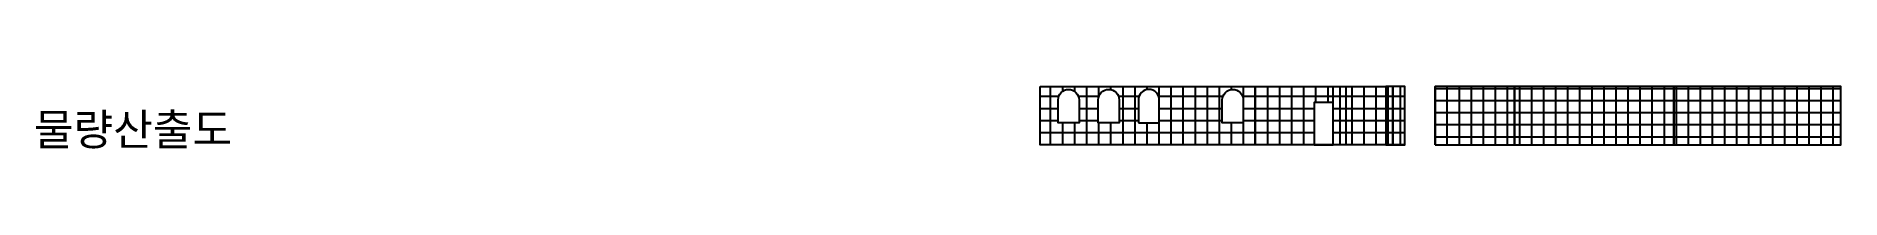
# Model space of a CAD drawing. Header units: inches. Extents: x 534032 to 1143673, y -290961 to -52681.
# Drawn here: x 685182 to 774983, y -198588 to -195501 of the extents above; entities that cross this region are included whole.
import ezdxf
from ezdxf.enums import TextEntityAlignment as Align

# ---------------------------------------------------------------- set-up
doc = ezdxf.new("R2010")
doc.units = ezdxf.units.IN
doc.header["$LTSCALE"] = 100
doc.header["$MEASUREMENT"] = 0
for name, color, linetype in [('0-설비 급배수', 10, 'Continuous'), ('03-WAL NEW', 3, 'Continuous'), ('08-HAT', 8, 'Continuous'), ('텍스트', 4, 'Continuous')]:
    doc.layers.add(name, color=color, linetype=linetype)
doc.styles.add('넥슨고딕', font='NEXONLv1GothicBold.ttf')

msp = doc.modelspace()

# ---------------------------------------------------------------- texts
at = {"layer": '텍스트', "style": '넥슨고딕'}
msp.add_text('물량산출도', height=1570.66, dxfattribs=at).set_placement((694930.1, -198424.7), align=Align.RIGHT)

# ---------------------------------------------------------------- hatches: boundary and pattern name
at = {"layer": '08-HAT'}
h = msp.add_hatch(dxfattribs=at)
h.set_pattern_fill('_USER', color=256, scale=600, double=1, pattern_type=0)
h.set_pattern_definition([(0, (-37737, -22591.7), (0, 600), []), (90, (-37737, -22591.7), (-600, 4e-14), [])])
h.paths.add_polyline_path([(753283.4, -195501.1), (750353.4, -195501.1), (750353.4, -198401.1), (753283.4, -198401.1)])
h.paths.add_polyline_path([(750353.4, -195501.1), (749723.4, -195501.1), (749723.4, -198401.1), (750353.4, -198401.1)])
h.paths.add_polyline_path([(748773.4, -196301.1), (749723.4, -196301.1), (749723.4, -195501.1), (745825.4, -195501.1), (745825.4, -198401.1), (748773.4, -198401.1)])
h.paths.add_polyline_path([(745825.4, -195501.1), (735135.4, -195501.1), (735135.4, -198401.1), (745825.4, -198401.1)])
edge = h.paths.add_edge_path(flags=16)
edge.add_line((744205.4, -197301.1), (744205.4, -196171.1))
edge.add_arc((744725.4, -196171.1), 520, 90, 180, ccw=False)
edge.add_arc((744725.4, -196171.1), 520, 0, 90, ccw=False)
edge.add_line((745245.4, -196171.1), (745245.4, -197301.1))
edge.add_line((745245.4, -197301.1), (744205.4, -197301.1))
edge = h.paths.add_edge_path(flags=16)
edge.add_line((741070.4, -197301.1), (740030.4, -197301.1))
edge.add_line((740030.4, -197301.1), (740030.4, -196171.1))
edge.add_arc((740550.4, -196171.1), 520, 90, 180, ccw=False)
edge.add_arc((740550.4, -196171.1), 520, 0, 90, ccw=False)
edge.add_line((741070.4, -196171.1), (741070.4, -197301.1))
edge = h.paths.add_edge_path(flags=16)
edge.add_line((739070.4, -197301.1), (738030.4, -197301.1))
edge.add_line((738030.4, -197301.1), (738030.4, -196171.1))
edge.add_arc((738550.4, -196171.1), 520, 90, 180, ccw=False)
edge.add_arc((738550.4, -196171.1), 520, 0, 90, ccw=False)
edge.add_line((739070.4, -196171.1), (739070.4, -197301.1))
edge = h.paths.add_edge_path(flags=16)
edge.add_line((737075.4, -197301.1), (736035.4, -197301.1))
edge.add_line((736035.4, -197301.1), (736035.4, -196171.1))
edge.add_arc((736555.4, -196171.1), 520, 90, 180, ccw=False)
edge.add_arc((736555.4, -196171.1), 520, 0, 90, ccw=False)
edge.add_line((737075.4, -196171.1), (737075.4, -197301.1))
h = msp.add_hatch(dxfattribs=at)
h.set_pattern_fill('_USER', color=256, scale=600, double=1, pattern_type=0)
h.set_pattern_definition([(0, (0, 0), (0, 600), []), (90, (0, 0), (-600, 4e-14), [])])
h.paths.add_polyline_path([(774983.4, -195501.1), (766677.4, -195501.1), (766677.4, -198401.1), (774983.4, -198401.1)])
h.paths.add_polyline_path([(766677.4, -195501.1), (758747.4, -195501.1), (758747.4, -198401.1), (766677.4, -198401.1)])
h.paths.add_polyline_path([(758747.4, -195501.1), (754787.4, -195501.1), (754787.4, -198401.1), (758747.4, -198401.1)])

# ---------------------------------------------------------------- linework, layer by layer
at = {"color": 0, "linetype": 'Continuous'}
msp.add_lwpolyline([(749723.4, -198401.1), (749723.4, -196301.1), (748773.4, -196301.1), (748773.4, -198401.1), (749723.4, -198401.1)], dxfattribs=at)
at = {"layer": '0-설비 급배수'}
for points in [[(752333.4, -198401.1), (752683.4, -198401.1), (752683.4, -195501.1), (752333.4, -195501.1)], [(752683.4, -198401.1), (753283.4, -198401.1), (753283.4, -195501.1), (752683.4, -195501.1)], [(754787.4, -198401.1), (758747.4, -198401.1), (758747.4, -195501.1), (754787.4, -195501.1)], [(758747.4, -198401.1), (766677.4, -198401.1), (766677.4, -195501.1), (758747.4, -195501.1)], [(766677.4, -198401.1), (774983.4, -198401.1), (774983.4, -195501.1), (766677.4, -195501.1)]]:
    msp.add_lwpolyline(points, close=True, dxfattribs=at)
at = {"layer": '03-WAL NEW'}
msp.add_line((745825.4, -195501.1), (745825.4, -198401.1), dxfattribs=at)
for points in [[(735135.4, -195501.1), (752333.4, -195501.1), (752333.4, -198401.1), (735135.4, -198401.1)], [(749723.4, -195501.1), (750353.4, -195501.1), (750353.4, -198401.1), (749723.4, -198401.1)]]:
    msp.add_lwpolyline(points, close=True, dxfattribs=at)
for points in [[(736555.4, -195651.1), (736555.4, -195651.1, -0.4142136), (737075.4, -196171.1), (737075.4, -197301.1), (736035.4, -197301.1), (736035.4, -196171.1, -0.4142136)], [(738550.4, -195651.1), (738550.4, -195651.1, -0.4142136), (739070.4, -196171.1), (739070.4, -197301.1), (738030.4, -197301.1), (738030.4, -196171.1, -0.4142136)], [(740030.4, -197301.1), (741070.4, -197301.1), (741070.4, -196171.1, 0.4142136), (740550.4, -195651.1), (740550.4, -195651.1, 0.4142136), (740030.4, -196171.1)], [(744725.4, -195651.1), (744725.4, -195651.1, -0.4142136), (745245.4, -196171.1), (745245.4, -197301.1), (744205.4, -197301.1), (744205.4, -196171.1, -0.4142136)]]:
    msp.add_lwpolyline(points, format="xyb", close=True, dxfattribs=at)

msp.set_redraw_order([(e.dxf.handle, doc.entitydb.next_handle()) for e in msp.query("TEXT MTEXT ATTDEF DIMENSION ARC_DIMENSION")])  # texts and dimensions are drawn at this point

doc.saveas('drawing.dxf')
